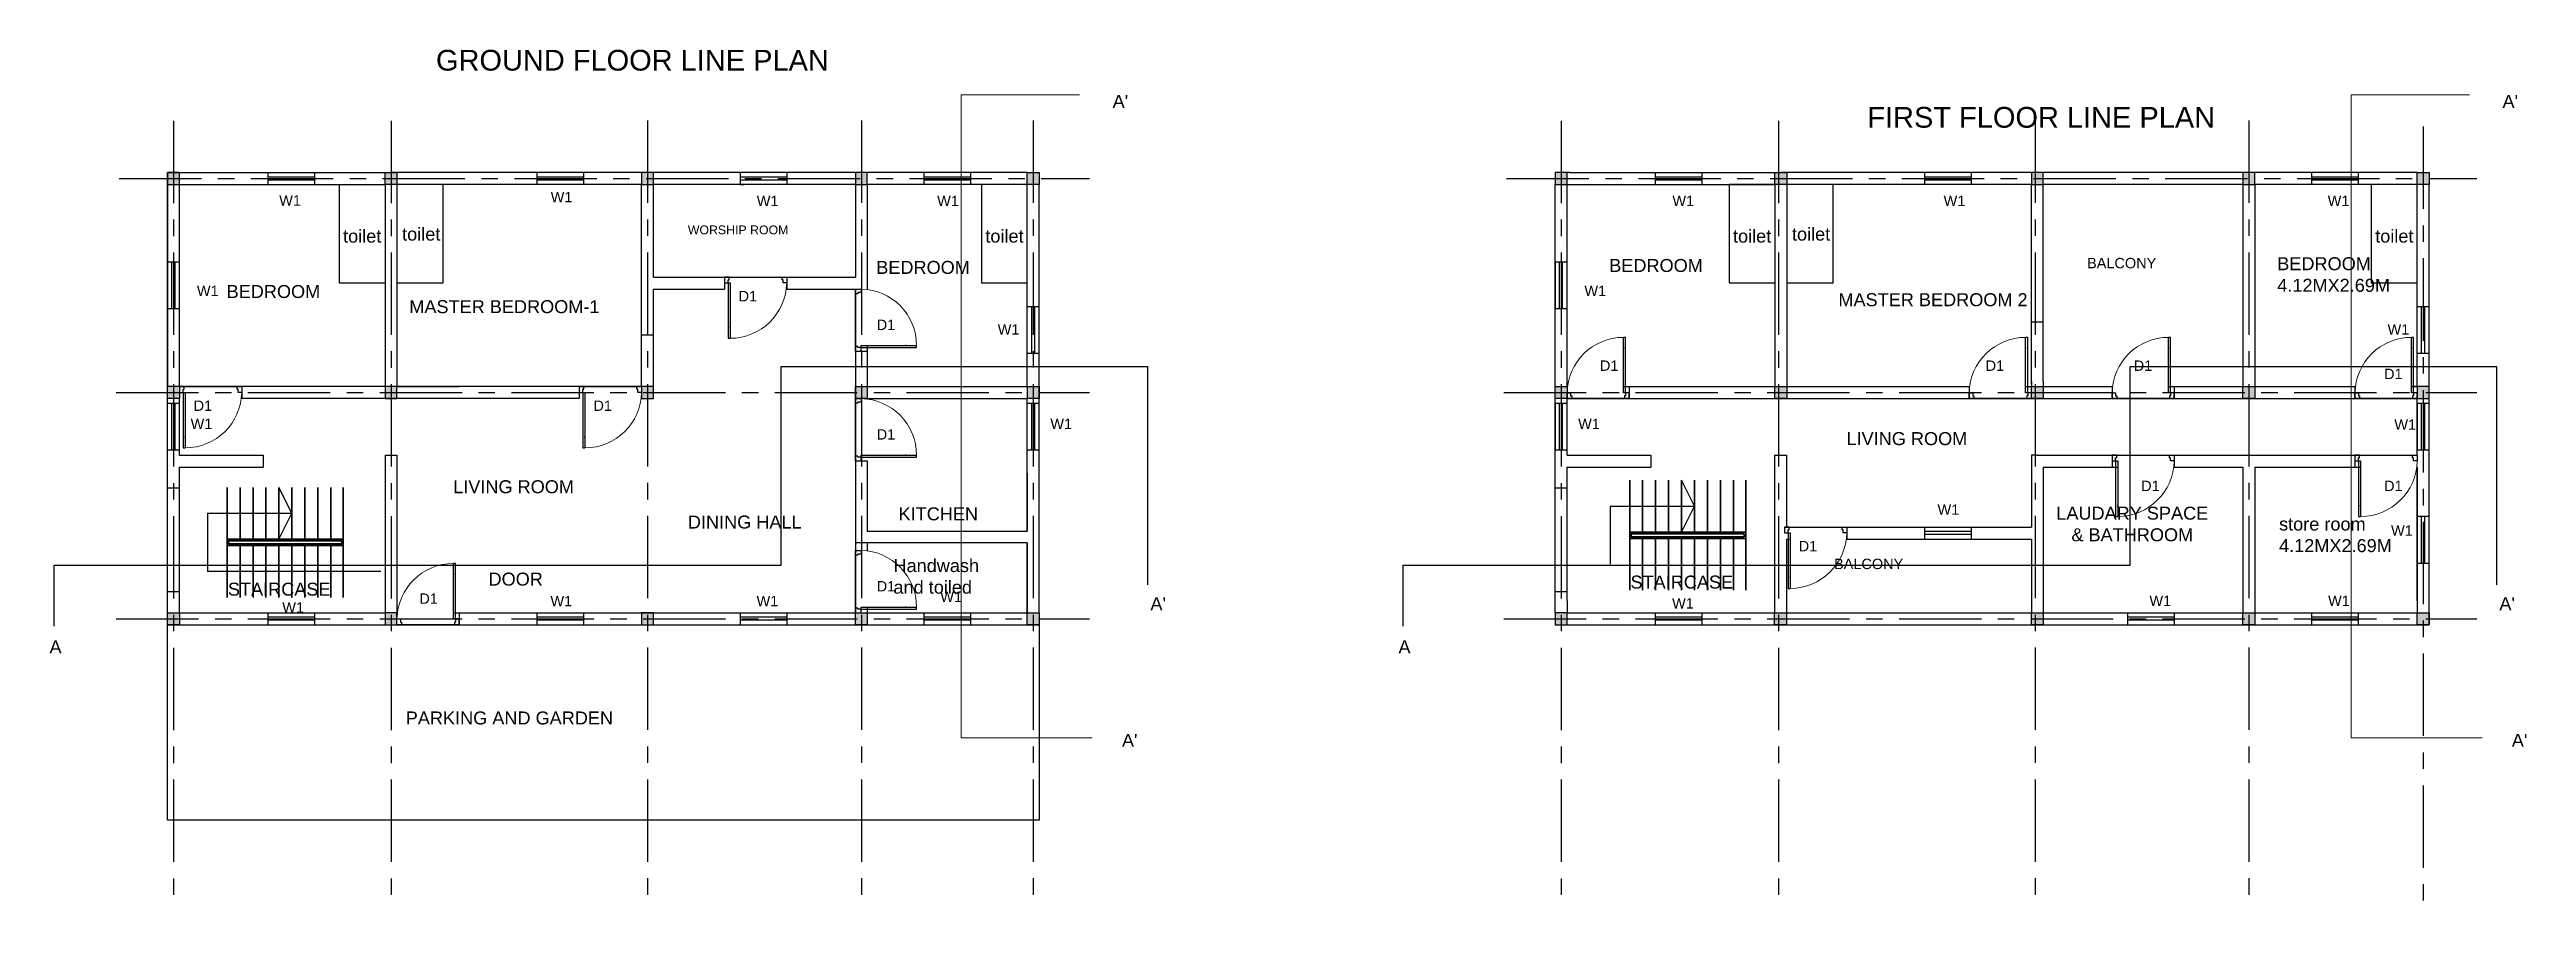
# Model space of a CAD drawing. Header units: metres. Extents: x 0 to 2377, y 0 to 2754.
# Drawn here: x 118.41 to 166.17, y 58.86 to 75.34 of the extents above; entities that cross this region are included whole.
import ezdxf

# ---------------------------------------------------------------- set-up
doc = ezdxf.new("R2010")
doc.units = ezdxf.units.M
doc.linetypes.add('CENTER', pattern=[50.8, 31.75, -6.35, 6.35, -6.35])
for name, color, linetype in [('BOUND', 7, 'Continuous'), ('centerline', 51, 'CENTER'), ('COLUMNS', 1, 'Continuous'), ('DOOR', 140, 'Continuous'), ('EQUIPMENTS', 255, 'Continuous'), ('sections', 82, 'Continuous'), ('Text', 7, 'Continuous'), ('Walls', 7, 'Continuous')]:
    doc.layers.add(name, color=color, linetype=linetype)
doc.layers.add('Stairs', color=1, linetype='Continuous', lineweight=35)
doc.styles.get("Standard").update_dxf_attribs({"font": 'arial.ttf'})

msp = doc.modelspace()

# ---------------------------------------------------------------- texts
at = {"attachment_point": 1}
for s, width, gutter_width, heights, insert, char_height in [('\\pxqc;GROUND FLOOR LINE PLAN', 8.15046, 17.678, [0.763], (125.575, 75.335), 0.4), ("A'", 4.41541, 12.5, [0], (138.91, 74.466), 0.25), ('\\pxqc;FIRST FLOOR LINE PLAN', 8.15046, 17.678, [0.763], (152.739, 74.234), 0.4), ("A'", 4.41541, 12.5, [0], (165.708, 74.466), 0.25), ('W1', 1.61851, 12.5, [0], (128.075, 72.597), 0.2), ('W1', 1.61851, 12.5, [0], (122.84, 72.531), 0.2), ('W1', 1.61851, 12.5, [0], (132.048, 72.522), 0.2), ('W1', 1.61851, 12.5, [0], (135.526, 72.522), 0.2), ('W1', 1.61851, 12.5, [0], (149.703, 72.525), 0.2), ('W1', 1.61851, 12.5, [0], (154.932, 72.525), 0.2), ('W1', 1.61851, 12.5, [0], (162.338, 72.525), 0.2), ('toilet', 2.5167, 12.5, [0], (124.072, 71.869), 0.25), ('toilet', 2.5167, 12.5, [0], (125.21, 71.908), 0.25), ('\\pxqc;WORSHIP ROOM', 3.62329, 17.678, [0.708], (129.877, 71.949), 0.17), ('toilet', 2.5167, 12.5, [0], (136.455, 71.869), 0.25), ('toilet', 2.5167, 12.5, [0], (150.871, 71.869), 0.25), ('toilet', 2.5167, 12.5, [0], (152.008, 71.908), 0.25), ('toilet', 2.5167, 12.5, [0], (163.254, 71.869), 0.25), ('BEDROOM', 2.5167, 12.5, [0], (134.352, 71.266), 0.25), ('BEDROOM', 2.5167, 12.5, [0], (148.485, 71.303), 0.25), ('BALCONY', 2.5167, 12.5, [0], (157.698, 71.324), 0.2), ('BEDROOM\\P4.12MX2.69M', 2.5167, 12.5, [0], (161.365, 71.337), 0.25), ('W1', 1.61851, 12.5, [0], (121.253, 70.79), 0.2), ('BEDROOM', 2.5167, 12.5, [0], (121.826, 70.801), 0.25), ('W1', 1.61851, 12.5, [0], (148.006, 70.79), 0.2), ('\\pxqc;MASTER BEDROOM-1', 6.46577, 17.678, [0], (123.949, 70.509), 0.25), ('\\pxqc;MASTER BEDROOM 2', 16.29918, 17.678, [0], (146.578, 70.643), 0.25), ('W1', 1.61851, 12.5, [0], (136.694, 70.045), 0.2), ('W1', 1.61851, 12.5, [0], (163.492, 70.045), 0.2), ('D1', 2.47462, 12.5, [0], (148.305, 69.347), 0.2), ('D1', 2.47462, 12.5, [0], (155.742, 69.347), 0.2), ('D1', 2.47462, 12.5, [0], (158.598, 69.347), 0.2), ('D1', 2.47462, 12.5, [0], (163.425, 69.187), 0.2), ('W1', 1.61851, 12.5, [0], (121.132, 68.226), 0.2), ('W1', 1.61851, 12.5, [0], (137.709, 68.226), 0.2), ('W1', 1.61851, 12.5, [0], (147.885, 68.226), 0.2), ('\\pxqc;LIVING ROOM', 2.37757, 17.678, [0.697], (153.035, 67.965), 0.25), ('W1', 1.61851, 12.5, [0], (163.623, 68.211), 0.2), ('\\pxqc;LIVING ROOM', 2.37757, 17.678, [0.697], (126.17, 67.038), 0.25), ('D1', 2.47462, 12.5, [0], (158.741, 67.029), 0.2), ('D1', 2.47462, 12.5, [0], (163.425, 67.029), 0.2), ('\\pxqc;KITCHEN', 2.24372, 17.678, [0.708], (134.427, 66.515), 0.25), ('W1', 1.61851, 12.5, [0], (154.815, 66.572), 0.2), ('\\pxqc;LAUDARY SPACE & BATHROOM', 3.09805, 17.678, [0.72], (157.021, 66.528), 0.25), ('DINING HALL', 2.29855, 17.678, [0.676], (130.72, 66.357), 0.25), ('store room 4.12MX2.69M', 2.5167, 12.5, [0], (161.4, 66.319), 0.25), ('W1', 1.61851, 12.5, [0], (163.559, 66.169), 0.2), ('Handwash and toiled', 2.29855, 17.678, [0.676], (134.684, 65.518), 0.25), ('BALCONY', 2.5167, 12.5, [0], (152.819, 65.525), 0.2), ('STAIRCASE', 2.29855, 17.678, [0.676], (121.851, 65.063), 0.25), ('STAIRCASE', 2.29855, 17.678, [0.676], (121.851, 65.063), 0.25), ('\\pxqc;DOOR', 2.24372, 17.678, [0.708], (126.278, 65.257), 0.25), ('STAIRCASE', 2.29855, 17.678, [0.676], (148.894, 65.2), 0.25), ('STAIRCASE', 2.29855, 17.678, [0.676], (148.894, 65.2), 0.25), ('W1', 1.61851, 12.5, [0], (122.899, 64.684), 0.2), ('D1', 2.47462, 12.5, [0], (125.542, 64.856), 0.2), ('W1', 1.61851, 12.5, [0], (128.07, 64.808), 0.2), ('W1', 1.61851, 12.5, [0], (132.044, 64.808), 0.2), ('W1', 1.61851, 12.5, [0], (135.587, 64.89), 0.2), ("A'", 4.41541, 12.5, [0], (139.638, 64.782), 0.25), ('W1', 1.61851, 12.5, [0], (149.697, 64.764), 0.2), ('W1', 1.61851, 12.5, [0], (158.901, 64.814), 0.2), ('W1', 1.61851, 12.5, [0], (162.345, 64.814), 0.2), ("A'", 4.41541, 12.5, [0], (165.648, 64.782), 0.25), ('A', 4.41541, 12.5, [0], (118.411, 63.95), 0.25), ('A', 4.41541, 12.5, [0], (144.421, 63.95), 0.25), ('PARKING AND GARDEN', 4.52257, 12.5, [0], (125.28, 62.58), 0.25), ("A'", 4.41541, 12.5, [0], (139.09, 62.149), 0.25), ("A'", 4.41541, 12.5, [0], (165.888, 62.149), 0.25)]:
    msp.add_mtext_dynamic_manual_height_columns(s, width=width, gutter_width=gutter_width, heights=heights, dxfattribs=dict(at, insert=insert, char_height=char_height))
at = {"layer": 'Text', "char_height": 0.2, "attachment_point": 1}
for insert in [(131.698, 70.687), (134.361, 70.134), (121.19, 68.575), (128.899, 68.575), (134.361, 68.021), (152.138, 65.868), (134.361, 65.094)]:
    msp.add_mtext_dynamic_manual_height_columns('D1', width=0.21322, gutter_width=1, heights=[0], dxfattribs=dict(at, insert=insert))

# ---------------------------------------------------------------- blocks, each defined once
blk = doc.blocks.new('D1')
for p, q in [((0.07, 0.11), (0.07, 1.18)), ((0.07, 1.18), (0.11, 1.18)), ((0.11, 0.11), (0.11, 1.18)), ((0.11, 0.98), (0.11, 0.96)), ((0, 0), (0, 0.11)), ((0, 0.11), (0.07, 0.11)), ((0, 0), (1.2, 0)), ((0.09, 0), (0, 0)), ((0.07, 0.11), (0.07, 0.05)), ((0.07, 0.11), (0.11, 0.11)), ((0.07, 0.05), (0.09, 0.05)), ((0.09, 0.05), (0.09, 0)), ((1.13, 0.05), (1.11, 0.05)), ((1.11, 0.05), (1.11, 0)), ((1.11, 0), (1.2, 0)), ((1.2, 0.11), (1.13, 0.11)), ((1.13, 0.11), (1.13, 0.05)), ((1.2, 0), (1.2, 0.11))]:
    blk.add_line(p, q)
at = {"lineweight": 0}
blk.add_arc((0.11, 0.09), 1.09, 1.061, 90, dxfattribs=at)

# ---------------------------------------------------------------- hatches: boundary and pattern name
at = {"layer": 'COLUMNS'}
h = msp.add_hatch(color=256, dxfattribs=at)
h.dxf.hatch_style = 1
h.paths.add_polyline_path([(120.917, 72.968), (120.687, 72.968), (120.687, 72.738), (120.917, 72.738)])
h.paths.add_polyline_path([(125.111, 72.738), (125.111, 72.968), (124.881, 72.968), (124.881, 72.738)])
h.paths.add_polyline_path([(130.056, 72.738), (130.056, 72.968), (129.826, 72.968), (129.826, 72.738)])
h.paths.add_polyline_path([(133.95, 72.738), (134.18, 72.738), (134.18, 72.968), (133.95, 72.968)])
h.paths.add_polyline_path([(137.264, 72.738), (137.494, 72.738), (137.494, 72.968), (137.264, 72.968)])
h.paths.add_polyline_path([(120.687, 68.612), (120.917, 68.612), (120.917, 68.842), (120.687, 68.842)])
h.paths.add_polyline_path([(124.881, 68.612), (125.111, 68.612), (125.111, 68.842), (124.881, 68.842)])
h.paths.add_polyline_path([(130.056, 68.842), (129.826, 68.842), (129.826, 68.612), (130.056, 68.612)])
h.paths.add_polyline_path([(134.18, 68.842), (133.95, 68.842), (133.95, 68.611), (134.18, 68.611)])
h.paths.add_polyline_path([(137.494, 68.842), (137.264, 68.842), (137.264, 68.611), (137.494, 68.612)])
h.paths.add_polyline_path([(120.687, 64.483), (120.687, 64.253), (120.917, 64.253), (120.917, 64.483)])
h.paths.add_polyline_path([(125.111, 64.483), (124.881, 64.483), (124.881, 64.253), (125.111, 64.253)])
h.paths.add_polyline_path([(129.826, 64.253), (130.056, 64.253), (130.056, 64.483), (129.826, 64.483)])
h.paths.add_polyline_path([(133.95, 64.253), (134.18, 64.253), (134.18, 64.483), (133.95, 64.483)])
h.paths.add_polyline_path([(137.264, 64.253), (137.494, 64.253), (137.494, 64.483), (137.264, 64.483)])
h.paths.add_polyline_path([(147.441, 72.968), (147.441, 72.738), (147.671, 72.738), (147.671, 72.968)])
h.paths.add_polyline_path([(151.68, 72.968), (151.68, 72.738), (151.91, 72.738), (151.91, 72.968)])
h.paths.add_polyline_path([(156.624, 72.968), (156.624, 72.738), (156.854, 72.738), (156.854, 72.968)])
h.paths.add_polyline_path([(160.704, 72.968), (160.704, 72.738), (160.934, 72.738), (160.934, 72.968)])
h.paths.add_polyline_path([(164.063, 72.968), (164.063, 72.738), (164.293, 72.738), (164.293, 72.968)])
h.paths.add_polyline_path([(147.441, 68.842), (147.441, 68.612), (147.671, 68.612), (147.671, 68.842)])
h.paths.add_polyline_path([(151.68, 68.842), (151.68, 68.612), (151.91, 68.612), (151.91, 68.842)])
h.paths.add_polyline_path([(156.624, 68.842), (156.624, 68.612), (156.854, 68.612), (156.854, 68.842)])
h.paths.add_polyline_path([(160.704, 68.842), (160.704, 68.612), (160.934, 68.612), (160.934, 68.842)])
h.paths.add_polyline_path([(164.063, 68.842), (164.063, 68.612), (164.293, 68.612), (164.293, 68.842)])
h.paths.add_polyline_path([(147.441, 64.483), (147.441, 64.253), (147.671, 64.253), (147.671, 64.483)])
h.paths.add_polyline_path([(151.672, 64.483), (151.672, 64.253), (151.902, 64.253), (151.902, 64.483)])
h.paths.add_polyline_path([(156.624, 64.483), (156.624, 64.253), (156.854, 64.253), (156.854, 64.483)])
h.paths.add_polyline_path([(160.704, 64.483), (160.704, 64.253), (160.934, 64.253), (160.934, 64.483)])
h.paths.add_polyline_path([(164.063, 64.483), (164.063, 64.253), (164.293, 64.253), (164.293, 64.483)])

# ---------------------------------------------------------------- linework, layer by layer
for p, q in [((120.687, 72.738), (120.687, 72.968)), ((120.687, 72.968), (120.917, 72.968)), ((120.687, 64.483), (120.687, 72.738)), ((120.687, 72.738), (120.687, 68.842)), ((120.917, 72.968), (124.996, 72.968)), ((120.917, 72.738), (124.881, 72.738)), ((120.917, 68.842), (120.917, 72.738)), ((122.618, 72.968), (122.618, 72.738)), ((123.518, 72.883), (122.618, 72.883)), ((123.518, 72.823), (122.618, 72.823)), ((123.518, 72.968), (123.518, 72.738)), ((124.881, 72.738), (124.881, 68.842)), ((137.264, 72.968), (124.996, 72.968)), ((125.111, 72.738), (125.111, 68.842)), ((129.826, 72.738), (125.111, 72.738)), ((127.81, 72.968), (127.81, 72.738)), ((128.71, 72.883), (127.81, 72.883)), ((128.71, 72.823), (127.81, 72.823)), ((128.71, 72.968), (128.71, 72.738)), ((129.826, 68.842), (129.826, 72.738)), ((133.95, 72.738), (130.056, 72.738)), ((130.056, 70.954), (130.056, 72.738)), ((131.725, 72.968), (131.725, 72.738)), ((132.625, 72.883), (131.725, 72.883)), ((132.625, 72.823), (131.725, 72.823)), ((131.725, 72.738), (131.798, 72.738)), ((132.625, 72.968), (132.625, 72.738)), ((137.264, 72.738), (134.18, 72.738)), ((135.272, 72.968), (135.272, 72.738)), ((135.272, 72.968), (135.272, 72.738)), ((136.172, 72.883), (135.272, 72.883)), ((136.172, 72.823), (135.272, 72.823)), ((136.172, 72.968), (136.172, 72.738)), ((136.172, 72.968), (136.172, 72.738)), ((137.264, 72.968), (137.494, 72.968)), ((137.264, 68.842), (137.264, 72.738)), ((137.494, 72.968), (137.494, 72.738)), ((137.494, 64.483), (137.494, 72.738)), ((147.441, 64.483), (147.441, 72.738)), ((147.671, 72.738), (151.68, 72.738)), ((147.671, 68.842), (147.671, 72.738)), ((147.716, 72.968), (151.795, 72.968)), ((149.372, 72.968), (149.372, 72.738)), ((150.272, 72.883), (149.372, 72.883)), ((150.272, 72.823), (149.372, 72.823)), ((150.272, 72.968), (150.272, 72.738)), ((151.68, 72.738), (150.795, 72.738)), ((151.68, 72.738), (151.68, 68.939)), ((164.063, 72.968), (151.795, 72.968)), ((156.624, 72.738), (151.91, 72.738)), ((151.91, 72.738), (151.91, 68.939)), ((154.563, 72.968), (154.563, 72.738)), ((155.463, 72.883), (154.563, 72.883)), ((155.463, 72.823), (154.563, 72.823)), ((155.463, 72.968), (155.463, 72.738)), ((156.624, 68.939), (156.624, 72.738)), ((160.704, 72.738), (156.854, 72.738)), ((156.854, 68.939), (156.854, 72.738)), ((160.704, 72.738), (160.704, 68.842)), ((164.063, 72.738), (160.934, 72.738)), ((160.934, 72.738), (160.934, 68.842)), ((162.026, 72.968), (162.026, 72.738)), ((162.026, 72.968), (162.026, 72.738)), ((162.926, 72.883), (162.026, 72.883)), ((162.926, 72.823), (162.026, 72.823)), ((162.926, 72.968), (162.926, 72.738)), ((162.926, 72.968), (162.926, 72.738)), ((164.063, 68.842), (164.063, 72.738)), ((164.293, 64.713), (164.293, 72.738)), ((120.917, 71.24), (120.687, 71.24)), ((120.917, 71.24), (120.687, 71.24)), ((120.687, 71.24), (120.687, 70.34)), ((120.772, 70.34), (120.772, 71.24)), ((120.832, 70.34), (120.832, 71.24)), ((147.671, 71.24), (147.441, 71.24)), ((147.671, 71.24), (147.441, 71.24)), ((147.441, 71.24), (147.441, 70.34)), ((147.526, 70.34), (147.526, 71.24)), ((147.586, 70.34), (147.586, 71.24)), ((130.056, 68.612), (130.056, 70.724)), ((131.425, 70.954), (131.425, 70.724)), ((132.625, 70.954), (132.625, 70.724)), ((120.917, 70.34), (120.687, 70.34)), ((120.917, 70.34), (120.687, 70.34)), ((137.264, 70.39), (137.494, 70.39)), ((137.349, 69.49), (137.349, 70.39)), ((137.409, 69.49), (137.409, 70.39)), ((147.671, 70.34), (147.441, 70.34)), ((147.671, 70.34), (147.441, 70.34)), ((164.063, 70.39), (164.293, 70.39)), ((164.148, 69.49), (164.148, 70.39)), ((164.208, 69.49), (164.208, 70.39)), ((129.826, 69.842), (130.056, 69.842)), ((156.624, 68.89), (156.624, 70.09)), ((156.624, 70.09), (156.854, 70.09)), ((133.95, 69.524), (134.18, 69.524)), ((137.264, 69.49), (137.494, 69.49)), ((164.063, 69.49), (164.293, 69.49)), ((122.117, 68.842), (122.117, 68.612)), ((122.117, 68.842), (122.117, 68.612)), ((125.111, 68.842), (126.311, 68.842)), ((128.626, 68.842), (128.626, 68.612)), ((147.671, 68.842), (147.68, 68.842)), ((148.761, 68.842), (148.871, 68.842)), ((148.871, 68.842), (148.871, 68.612)), ((155.424, 68.842), (155.424, 68.612)), ((156.854, 68.842), (158.188, 68.842)), ((158.179, 68.842), (158.179, 68.612)), ((159.269, 68.842), (160.819, 68.842)), ((159.379, 68.842), (159.379, 68.612)), ((162.863, 68.842), (162.863, 68.612)), ((162.871, 68.842), (162.863, 68.842)), ((164.063, 68.842), (163.953, 68.842)), ((120.917, 68.515), (120.687, 68.515)), ((120.917, 68.515), (120.687, 68.515)), ((120.772, 67.615), (120.772, 68.515)), ((120.832, 67.615), (120.832, 68.515)), ((120.917, 67.519), (120.917, 68.612)), ((133.95, 68.611), (133.95, 67.411)), ((137.264, 66.059), (137.264, 68.611)), ((137.494, 68.515), (137.264, 68.515)), ((137.494, 68.515), (137.264, 68.515)), ((137.349, 67.615), (137.349, 68.515)), ((137.409, 67.615), (137.409, 68.515)), ((147.671, 68.515), (147.441, 68.515)), ((147.671, 68.515), (147.441, 68.515)), ((147.441, 68.515), (147.441, 67.615)), ((147.526, 67.615), (147.526, 68.515)), ((147.586, 67.615), (147.586, 68.515)), ((147.671, 67.519), (147.671, 68.612)), ((164.063, 67.519), (164.063, 68.612)), ((164.293, 68.515), (164.063, 68.515)), ((164.293, 68.515), (164.063, 68.515)), ((164.063, 68.515), (164.063, 67.615)), ((164.148, 67.615), (164.148, 68.515)), ((164.208, 67.615), (164.208, 68.515)), ((120.917, 67.615), (120.687, 67.615)), ((120.917, 67.615), (120.687, 67.615)), ((120.917, 67.519), (122.534, 67.519)), ((122.534, 67.519), (122.534, 67.289)), ((124.881, 67.519), (125.111, 67.519)), ((133.95, 67.411), (134.18, 67.411)), ((137.494, 67.615), (137.264, 67.615)), ((137.494, 67.615), (137.264, 67.615)), ((147.671, 67.615), (147.441, 67.615)), ((147.671, 67.615), (147.441, 67.615)), ((147.671, 67.519), (149.287, 67.519)), ((149.287, 67.519), (149.287, 67.289)), ((151.672, 67.519), (151.672, 64.483)), ((151.902, 67.404), (151.902, 66.134)), ((158.179, 67.519), (158.179, 67.289)), ((159.379, 67.519), (159.379, 67.289)), ((162.863, 67.519), (162.863, 67.289)), ((164.293, 67.615), (164.063, 67.615)), ((164.293, 67.615), (164.063, 67.615)), ((120.917, 64.483), (120.917, 67.289)), ((120.917, 67.289), (122.534, 67.289)), ((137.264, 67.174), (137.264, 66.059)), ((147.671, 67.289), (149.287, 67.289)), ((147.671, 64.713), (147.671, 67.289)), ((160.704, 67.289), (160.704, 64.483)), ((160.934, 67.289), (160.934, 64.483)), ((164.063, 64.713), (164.063, 67.289)), ((164.063, 67.289), (164.063, 64.483)), ((164.063, 67.174), (164.063, 64.713)), ((121.458, 66.4), (121.458, 65.28)), ((121.458, 66.4), (121.458, 65.28)), ((148.501, 66.537), (148.501, 65.417)), ((148.501, 66.537), (148.501, 65.417)), ((134.18, 66.059), (137.264, 66.059)), ((153.065, 66.134), (153.065, 65.904)), ((154.563, 66.134), (154.563, 65.904)), ((154.563, 66.134), (154.563, 65.904)), ((155.463, 66.049), (154.563, 66.049)), ((155.463, 65.989), (154.563, 65.989)), ((155.463, 66.134), (155.463, 65.904)), ((155.463, 66.134), (155.463, 65.904)), ((164.293, 66.336), (164.063, 66.336)), ((164.293, 66.336), (164.063, 66.336)), ((164.063, 66.336), (164.063, 65.436)), ((164.148, 65.436), (164.148, 66.336)), ((164.208, 65.436), (164.208, 66.336)), ((134.18, 65.829), (133.95, 65.829)), ((133.95, 65.829), (133.95, 64.829)), ((137.264, 65.829), (134.18, 65.829)), ((137.264, 64.483), (137.264, 65.829)), ((137.264, 65.829), (137.264, 64.483)), ((151.902, 65.904), (151.902, 64.483)), ((164.293, 65.436), (164.063, 65.436)), ((164.293, 65.436), (164.063, 65.436)), ((122.618, 64.483), (122.618, 64.253)), ((122.618, 64.483), (122.618, 64.253)), ((123.518, 64.483), (123.518, 64.253)), ((123.518, 64.483), (123.518, 64.253)), ((126.311, 64.483), (126.311, 64.253)), ((126.311, 64.483), (126.311, 64.253)), ((126.854, 64.483), (127.854, 64.483)), ((127.81, 64.483), (127.81, 64.253)), ((127.81, 64.483), (127.81, 64.253)), ((127.854, 64.483), (133.95, 64.483)), ((128.71, 64.483), (128.71, 64.253)), ((131.725, 64.483), (131.725, 64.253)), ((132.625, 64.483), (132.625, 64.253)), ((134.18, 64.483), (137.264, 64.483)), ((135.272, 64.483), (135.272, 64.253)), ((135.272, 64.483), (135.272, 64.253)), ((136.172, 64.483), (136.172, 64.253)), ((136.172, 64.483), (136.172, 64.253)), ((149.372, 64.483), (149.372, 64.253)), ((149.372, 64.483), (149.372, 64.253)), ((150.272, 64.483), (150.272, 64.253)), ((150.272, 64.483), (150.272, 64.253)), ((158.479, 64.483), (158.479, 64.253)), ((158.479, 64.483), (158.479, 64.253)), ((159.379, 64.483), (159.379, 64.253)), ((159.379, 64.483), (159.379, 64.253)), ((159.379, 64.483), (159.379, 64.253)), ((162.026, 64.483), (162.026, 64.253)), ((162.026, 64.483), (162.026, 64.253)), ((162.926, 64.483), (162.926, 64.253)), ((162.926, 64.483), (162.926, 64.253)), ((123.518, 64.398), (122.618, 64.398)), ((123.518, 64.338), (122.618, 64.338)), ((126.854, 64.253), (127.854, 64.253)), ((128.71, 64.398), (127.81, 64.398)), ((128.71, 64.338), (127.81, 64.338)), ((132.625, 64.398), (131.725, 64.398)), ((132.625, 64.338), (131.725, 64.338)), ((136.172, 64.398), (135.272, 64.398)), ((136.172, 64.338), (135.272, 64.338)), ((150.272, 64.398), (149.372, 64.398)), ((150.272, 64.338), (149.372, 64.338)), ((159.379, 64.398), (158.479, 64.398)), ((159.379, 64.338), (158.479, 64.338)), ((162.926, 64.398), (162.026, 64.398)), ((162.926, 64.338), (162.026, 64.338))]:
    msp.add_line(p, q)
for points in [[(120.917, 64.483), (124.881, 64.483)], [(125.111, 64.483), (125.12, 64.483)], [(126.201, 64.483), (126.854, 64.483)], [(120.687, 64.253), (126.854, 64.253)], [(127.854, 64.253), (137.494, 64.253)]]:
    msp.add_lwpolyline(points)
at = {"layer": 'BOUND'}
for p, q in [((120.917, 66.886), (120.687, 66.886)), ((147.671, 66.886), (147.441, 66.886)), ((120.917, 64.886), (120.687, 64.886)), ((147.671, 64.886), (147.441, 64.886))]:
    msp.add_line(p, q, dxfattribs=at)
at = {"layer": 'centerline', "ltscale": 0.05}
for p, q in [((120.802, 73.968), (120.802, 58.975)), ((124.996, 73.968), (124.996, 58.975)), ((129.941, 73.971), (129.941, 58.975)), ((134.065, 73.971), (134.065, 58.975)), ((137.379, 73.971), (137.379, 58.975)), ((147.556, 73.968), (147.556, 58.975)), ((151.75, 73.968), (151.75, 58.975)), ((156.695, 73.971), (156.695, 58.975)), ((160.819, 73.971), (160.819, 58.975)), ((164.178, 73.856), (164.178, 58.86)), ((119.754, 72.853), (138.462, 72.853)), ((146.507, 72.853), (165.216, 72.853)), ((119.698, 68.727), (138.462, 68.727)), ((146.452, 68.727), (165.216, 68.727)), ((119.698, 64.368), (138.462, 64.368)), ((146.452, 64.368), (165.216, 64.368))]:
    msp.add_line(p, q, dxfattribs=at)
at = {"layer": 'COLUMNS'}
for p, q in [((120.917, 72.968), (120.687, 72.968)), ((120.687, 72.968), (120.687, 72.738)), ((120.687, 72.738), (120.917, 72.738)), ((120.917, 72.738), (120.917, 72.968)), ((124.881, 72.738), (124.881, 72.968)), ((124.881, 72.968), (125.111, 72.968)), ((125.111, 72.738), (124.881, 72.738)), ((125.111, 72.968), (125.111, 72.738)), ((130.056, 72.968), (129.826, 72.968)), ((129.826, 72.968), (129.826, 72.738)), ((129.826, 72.738), (130.056, 72.738)), ((130.056, 72.738), (130.056, 72.968)), ((134.18, 72.968), (133.95, 72.968)), ((133.95, 72.968), (133.95, 72.738)), ((133.95, 72.738), (134.18, 72.738)), ((134.18, 72.738), (134.18, 72.968)), ((137.264, 72.738), (137.264, 72.968)), ((137.264, 72.968), (137.494, 72.968)), ((137.494, 72.738), (137.264, 72.738)), ((137.494, 72.968), (137.494, 72.738)), ((147.671, 72.968), (147.441, 72.968)), ((147.441, 72.968), (147.441, 72.738)), ((147.441, 72.738), (147.671, 72.738)), ((147.671, 72.738), (147.671, 72.968)), ((151.68, 72.738), (151.68, 72.968)), ((151.68, 72.968), (151.91, 72.968)), ((151.91, 72.738), (151.68, 72.738)), ((151.91, 72.968), (151.91, 72.738)), ((156.854, 72.968), (156.624, 72.968)), ((156.624, 72.968), (156.624, 72.738)), ((156.624, 72.738), (156.854, 72.738)), ((156.854, 72.738), (156.854, 72.968)), ((160.934, 72.968), (160.704, 72.968)), ((160.704, 72.968), (160.704, 72.738)), ((160.704, 72.738), (160.934, 72.738)), ((160.934, 72.738), (160.934, 72.968)), ((164.063, 72.738), (164.063, 72.968)), ((164.063, 72.968), (164.293, 72.968)), ((164.293, 72.738), (164.063, 72.738)), ((164.293, 72.738), (164.063, 72.738)), ((164.293, 72.968), (164.293, 72.738)), ((120.917, 68.842), (120.687, 68.842)), ((120.687, 68.612), (120.687, 68.842)), ((120.917, 68.842), (120.917, 68.612)), ((124.881, 68.842), (124.881, 68.612)), ((125.111, 68.842), (124.881, 68.842)), ((125.111, 68.612), (125.111, 68.842)), ((129.826, 68.842), (129.826, 68.612)), ((130.056, 68.842), (129.826, 68.842)), ((130.056, 68.612), (130.056, 68.842)), ((133.95, 68.611), (133.95, 68.842)), ((133.95, 68.842), (134.18, 68.842)), ((134.18, 68.842), (134.18, 68.611)), ((137.264, 68.842), (137.264, 68.611)), ((137.264, 68.842), (137.494, 68.842)), ((137.494, 68.842), (137.494, 68.612)), ((147.441, 68.612), (147.441, 68.842)), ((147.441, 68.842), (147.671, 68.842)), ((147.671, 68.842), (147.671, 68.612)), ((151.68, 68.842), (151.91, 68.842)), ((151.68, 68.612), (151.68, 68.842)), ((151.91, 68.842), (151.91, 68.612)), ((156.624, 68.842), (156.854, 68.842)), ((156.624, 68.612), (156.624, 68.842)), ((156.854, 68.842), (156.854, 68.612)), ((160.704, 68.842), (160.934, 68.842)), ((160.704, 68.612), (160.704, 68.842)), ((160.934, 68.842), (160.934, 68.612)), ((164.063, 68.842), (164.063, 68.612)), ((164.293, 68.842), (164.063, 68.842)), ((164.293, 68.612), (164.293, 68.842)), ((120.917, 68.612), (120.687, 68.612)), ((124.881, 68.612), (125.111, 68.612)), ((129.826, 68.612), (130.056, 68.612)), ((134.18, 68.611), (133.95, 68.611)), ((137.494, 68.612), (137.264, 68.611)), ((147.671, 68.612), (147.441, 68.612)), ((151.91, 68.612), (151.68, 68.612)), ((156.854, 68.612), (156.624, 68.612)), ((160.934, 68.612), (160.704, 68.612)), ((164.063, 68.612), (164.293, 68.612)), ((120.687, 64.253), (120.687, 64.483)), ((120.687, 64.483), (120.917, 64.483)), ((120.917, 64.483), (120.917, 64.253)), ((125.111, 64.483), (124.881, 64.483)), ((124.881, 64.483), (124.881, 64.253)), ((125.111, 64.253), (125.111, 64.483)), ((129.826, 64.483), (129.826, 64.253)), ((130.056, 64.483), (129.826, 64.483)), ((130.056, 64.253), (130.056, 64.483)), ((133.95, 64.483), (134.18, 64.483)), ((133.95, 64.253), (133.95, 64.483)), ((134.18, 64.483), (134.18, 64.253)), ((137.264, 64.483), (137.494, 64.483)), ((137.264, 64.253), (137.264, 64.483)), ((137.494, 64.483), (137.494, 64.253)), ((147.671, 64.483), (147.441, 64.483)), ((147.441, 64.483), (147.441, 64.253)), ((147.671, 64.253), (147.671, 64.483)), ((151.672, 64.483), (151.902, 64.483)), ((151.672, 64.253), (151.672, 64.483)), ((151.902, 64.483), (151.902, 64.253)), ((156.624, 64.483), (156.854, 64.483)), ((156.624, 64.253), (156.624, 64.483)), ((156.854, 64.483), (156.854, 64.253)), ((160.704, 64.483), (160.934, 64.483)), ((160.704, 64.253), (160.704, 64.483)), ((160.934, 64.483), (160.934, 64.253)), ((164.063, 64.483), (164.293, 64.483)), ((164.063, 64.253), (164.063, 64.483)), ((164.293, 64.483), (164.293, 64.253)), ((120.917, 64.253), (120.687, 64.253)), ((124.881, 64.253), (125.111, 64.253)), ((129.826, 64.253), (130.056, 64.253)), ((134.18, 64.253), (133.95, 64.253)), ((137.494, 64.253), (137.264, 64.253)), ((147.441, 64.253), (147.671, 64.253)), ((151.902, 64.253), (151.672, 64.253)), ((156.854, 64.253), (156.624, 64.253)), ((160.934, 64.253), (160.704, 64.253)), ((164.293, 64.253), (164.063, 64.253))]:
    msp.add_line(p, q, dxfattribs=at)
at = {"layer": 'EQUIPMENTS'}
for p, q in [((123.085, 66.4), (122.835, 66.9)), ((122.835, 66.9), (122.835, 65.9)), ((123.085, 66.4), (122.835, 66.9)), ((122.835, 66.9), (122.835, 65.9)), ((150.129, 66.537), (149.879, 67.037)), ((149.879, 67.037), (149.879, 66.037)), ((150.129, 66.537), (149.879, 67.037)), ((149.879, 67.037), (149.879, 66.037)), ((121.458, 66.4), (123.085, 66.4)), ((121.458, 66.4), (123.085, 66.4)), ((122.835, 65.9), (123.085, 66.4)), ((122.835, 65.9), (123.085, 66.4)), ((148.501, 66.537), (150.129, 66.537)), ((148.501, 66.537), (150.129, 66.537)), ((149.879, 66.037), (150.129, 66.537)), ((149.879, 66.037), (150.129, 66.537)), ((124.802, 65.28), (121.458, 65.28)), ((151.454, 65.393), (148.11, 65.393))]:
    msp.add_line(p, q, dxfattribs=at)
at = {"layer": 'sections', "lineweight": 0}
for p, q in [((138.274, 74.466), (135.992, 74.466)), ((135.992, 74.466), (135.992, 62.073)), ((165.072, 74.466), (162.79, 74.466)), ((162.79, 74.466), (162.79, 62.073)), ((135.992, 62.073), (138.517, 62.073)), ((162.79, 62.073), (165.315, 62.073))]:
    msp.add_line(p, q, dxfattribs=at)
at = {"layer": 'sections'}
for p, q in [((132.521, 65.4), (132.521, 69.229)), ((132.521, 69.229), (139.581, 69.229)), ((139.581, 69.229), (139.581, 65.022)), ((158.531, 65.4), (158.531, 69.229)), ((158.531, 69.229), (165.591, 69.229)), ((165.591, 69.229), (165.591, 65.022)), ((118.503, 64.224), (118.503, 65.4)), ((118.503, 65.4), (132.521, 65.4)), ((144.514, 64.224), (144.514, 65.4)), ((144.514, 65.4), (158.531, 65.4))]:
    msp.add_line(p, q, dxfattribs=at)
at = {"layer": 'Stairs'}
for p, q in [((121.835, 64.78), (121.835, 66.9)), ((121.835, 64.78), (121.835, 66.9)), ((122.085, 65.9), (122.085, 66.9)), ((122.085, 65.9), (122.085, 66.9)), ((122.335, 65.9), (122.335, 66.9)), ((122.335, 65.9), (122.335, 66.9)), ((122.585, 65.9), (122.585, 66.9)), ((122.585, 65.9), (122.585, 66.9)), ((122.835, 65.9), (122.835, 66.9)), ((122.835, 65.9), (122.835, 66.9)), ((123.085, 65.9), (123.085, 66.9)), ((123.085, 65.9), (123.085, 66.9)), ((123.335, 65.9), (123.335, 66.9)), ((123.335, 65.9), (123.335, 66.9)), ((123.585, 65.9), (123.585, 66.9)), ((123.585, 65.9), (123.585, 66.9)), ((123.835, 65.9), (123.835, 66.9)), ((123.835, 65.9), (123.835, 66.9)), ((124.075, 66.9), (124.075, 65.9)), ((124.075, 66.9), (124.075, 65.9)), ((148.879, 64.917), (148.879, 67.037)), ((148.879, 64.917), (148.879, 67.037)), ((149.129, 66.037), (149.129, 67.037)), ((149.129, 66.037), (149.129, 67.037)), ((149.379, 66.037), (149.379, 67.037)), ((149.379, 66.037), (149.379, 67.037)), ((149.629, 66.037), (149.629, 67.037)), ((149.629, 66.037), (149.629, 67.037)), ((149.879, 66.037), (149.879, 67.037)), ((149.879, 66.037), (149.879, 67.037)), ((150.129, 66.037), (150.129, 67.037)), ((150.129, 66.037), (150.129, 67.037)), ((150.379, 66.037), (150.379, 67.037)), ((150.379, 66.037), (150.379, 67.037)), ((150.629, 66.037), (150.629, 67.037)), ((150.629, 66.037), (150.629, 67.037)), ((150.879, 66.037), (150.879, 67.037)), ((150.879, 66.037), (150.879, 67.037)), ((151.119, 67.037), (151.119, 66.037)), ((151.119, 67.037), (151.119, 66.037)), ((148.879, 66.037), (151.119, 66.037)), ((148.879, 66.037), (151.119, 66.037)), ((148.879, 65.917), (151.119, 65.917)), ((148.879, 65.917), (151.119, 65.917)), ((148.909, 66.007), (151.089, 66.007)), ((148.909, 66.007), (148.909, 65.947)), ((148.909, 66.007), (151.089, 66.007)), ((148.909, 66.007), (148.909, 65.947)), ((148.909, 65.947), (151.089, 65.947)), ((148.909, 65.947), (151.089, 65.947)), ((149.129, 64.917), (149.129, 65.917)), ((149.129, 64.917), (149.129, 65.917)), ((149.379, 64.917), (149.379, 65.917)), ((149.379, 64.917), (149.379, 65.917)), ((149.629, 64.917), (149.629, 65.917)), ((149.629, 64.917), (149.629, 65.917)), ((149.879, 64.917), (149.879, 65.917)), ((149.879, 64.917), (149.879, 65.917)), ((150.129, 64.917), (150.129, 65.917)), ((150.129, 64.917), (150.129, 65.917)), ((150.379, 64.917), (150.379, 65.917)), ((150.379, 64.917), (150.379, 65.917)), ((150.629, 64.917), (150.629, 65.917)), ((150.629, 64.917), (150.629, 65.917)), ((150.879, 64.917), (150.879, 65.917)), ((150.879, 64.917), (150.879, 65.917)), ((151.089, 66.007), (151.089, 65.947)), ((151.089, 66.007), (151.089, 65.947)), ((151.119, 66.037), (151.119, 65.917)), ((151.119, 66.037), (151.119, 65.917)), ((151.119, 65.917), (151.119, 64.917)), ((151.119, 65.917), (151.119, 64.917)), ((121.835, 65.9), (124.075, 65.9)), ((121.835, 65.9), (124.075, 65.9)), ((121.835, 65.78), (124.075, 65.78)), ((121.835, 65.78), (124.075, 65.78)), ((121.865, 65.87), (124.045, 65.87)), ((121.865, 65.87), (121.865, 65.81)), ((121.865, 65.87), (124.045, 65.87)), ((121.865, 65.87), (121.865, 65.81)), ((121.865, 65.81), (124.045, 65.81)), ((121.865, 65.81), (124.045, 65.81)), ((122.085, 64.78), (122.085, 65.78)), ((122.085, 64.78), (122.085, 65.78)), ((122.335, 64.78), (122.335, 65.78)), ((122.335, 64.78), (122.335, 65.78)), ((122.585, 64.78), (122.585, 65.78)), ((122.585, 64.78), (122.585, 65.78)), ((122.835, 64.78), (122.835, 65.78)), ((122.835, 64.78), (122.835, 65.78)), ((123.085, 64.78), (123.085, 65.78)), ((123.085, 64.78), (123.085, 65.78)), ((123.335, 64.78), (123.335, 65.78)), ((123.335, 64.78), (123.335, 65.78)), ((123.585, 64.78), (123.585, 65.78)), ((123.585, 64.78), (123.585, 65.78)), ((123.835, 64.78), (123.835, 65.78)), ((123.835, 64.78), (123.835, 65.78)), ((124.045, 65.87), (124.045, 65.81)), ((124.045, 65.87), (124.045, 65.81)), ((124.075, 65.9), (124.075, 65.78)), ((124.075, 65.9), (124.075, 65.78)), ((124.075, 65.78), (124.075, 64.78)), ((124.075, 65.78), (124.075, 64.78))]:
    msp.add_line(p, q, dxfattribs=at)
at = {"layer": 'Walls', "color": 0}
for p, q in [((123.996, 72.738), (123.996, 70.845)), ((125.996, 72.738), (125.996, 70.839)), ((133.95, 72.738), (133.95, 70.954)), ((134.18, 72.738), (134.18, 70.715)), ((136.379, 72.738), (136.379, 70.845)), ((147.716, 72.968), (147.441, 72.968)), ((147.441, 72.968), (147.441, 72.738)), ((150.795, 72.738), (150.795, 70.845)), ((152.795, 72.738), (152.795, 70.839)), ((163.178, 72.738), (163.178, 70.845)), ((164.063, 72.968), (164.293, 72.968)), ((164.293, 72.968), (164.293, 72.738)), ((123.996, 70.845), (124.881, 70.845)), ((125.996, 70.839), (125.111, 70.839)), ((133.95, 70.724), (133.95, 64.483)), ((136.379, 70.845), (137.264, 70.845)), ((150.795, 70.845), (151.68, 70.845)), ((152.795, 70.839), (151.91, 70.839)), ((163.178, 70.845), (164.063, 70.845)), ((134.18, 69.634), (134.18, 68.842)), ((134.18, 68.842), (137.264, 68.842)), ((147.671, 68.842), (147.68, 68.842)), ((148.761, 68.842), (151.68, 68.842)), ((151.68, 68.939), (151.68, 68.842)), ((151.91, 68.939), (151.91, 68.842)), ((151.91, 68.842), (155.433, 68.842)), ((156.514, 68.842), (156.624, 68.842)), ((156.624, 68.939), (156.624, 68.842)), ((156.854, 68.939), (156.854, 68.842)), ((156.854, 68.842), (158.188, 68.842)), ((159.269, 68.842), (160.704, 68.842)), ((160.934, 68.842), (162.871, 68.842)), ((163.953, 68.842), (164.063, 68.842)), ((134.18, 68.611), (137.264, 68.611)), ((147.671, 68.612), (151.91, 68.612)), ((151.91, 68.612), (156.854, 68.612)), ((160.704, 68.612), (164.063, 68.612)), ((124.881, 67.519), (124.881, 64.483)), ((125.111, 67.519), (125.111, 64.483)), ((134.18, 67.411), (134.18, 66.059)), ((151.672, 67.519), (151.902, 67.519)), ((151.902, 67.519), (151.902, 67.404)), ((156.739, 67.519), (156.624, 67.519)), ((156.624, 67.519), (156.624, 67.404)), ((156.624, 67.404), (156.624, 66.134)), ((156.739, 67.519), (164.063, 67.519)), ((156.854, 67.289), (156.854, 64.483)), ((156.854, 67.289), (158.289, 67.289)), ((159.37, 67.289), (160.704, 67.289)), ((160.934, 67.289), (162.973, 67.289)), ((164.054, 67.289), (164.063, 67.289)), ((151.902, 66.134), (156.624, 66.134)), ((134.18, 65.829), (134.18, 65.674)), ((151.902, 65.904), (151.975, 65.904)), ((153.056, 65.904), (156.624, 65.904)), ((156.624, 65.904), (156.624, 64.483)), ((120.687, 60.483), (120.687, 64.483)), ((134.18, 64.593), (134.18, 64.483)), ((137.494, 64.483), (137.494, 60.483)), ((147.441, 64.483), (147.441, 64.253)), ((147.671, 64.713), (147.671, 64.483)), ((147.671, 64.483), (151.672, 64.483)), ((151.902, 64.483), (156.624, 64.483)), ((156.854, 64.483), (160.704, 64.483)), ((160.934, 64.483), (164.063, 64.483)), ((164.063, 64.713), (164.063, 64.483)), ((164.293, 64.253), (164.293, 64.713)), ((147.441, 64.253), (164.063, 64.253)), ((164.063, 64.253), (164.293, 64.253)), ((137.494, 60.483), (120.687, 60.483))]:
    msp.add_line(p, q, dxfattribs=at)
at = {"layer": 'Walls'}
for p, q in [((130.056, 70.954), (133.95, 70.954)), ((130.056, 70.724), (131.425, 70.724)), ((132.616, 70.724), (133.95, 70.724)), ((124.881, 68.842), (120.917, 68.842)), ((129.826, 68.842), (125.111, 68.842)), ((124.881, 68.612), (122.108, 68.612)), ((128.626, 68.612), (124.881, 68.612)), ((156.854, 68.612), (160.704, 68.612))]:
    msp.add_line(p, q, dxfattribs=at)

# ---------------------------------------------------------------- block references
at = {"layer": 'DOOR', "color": 0, "xscale": -1}
for p, rotation in [((131.425, 70.954), 180), ((133.95, 69.524), 270), ((120.917, 68.842), 180), ((128.626, 68.842), 180), ((133.95, 67.411), 270), ((158.179, 67.519), 180), ((162.863, 67.519), 180), ((151.865, 66.134), 180), ((133.95, 64.483), 270)]:
    msp.add_blockref('D1', p, dxfattribs=dict(at, rotation=rotation))
for p in [(148.871, 68.612), (156.624, 68.612), (159.379, 68.612), (164.063, 68.612), (126.311, 64.253)]:
    msp.add_blockref('D1', p, dxfattribs=at)

msp.set_redraw_order([(e.dxf.handle, doc.entitydb.next_handle()) for e in msp.query("TEXT MTEXT ATTDEF DIMENSION ARC_DIMENSION")])  # texts and dimensions are drawn at this point

doc.saveas('drawing.dxf')
